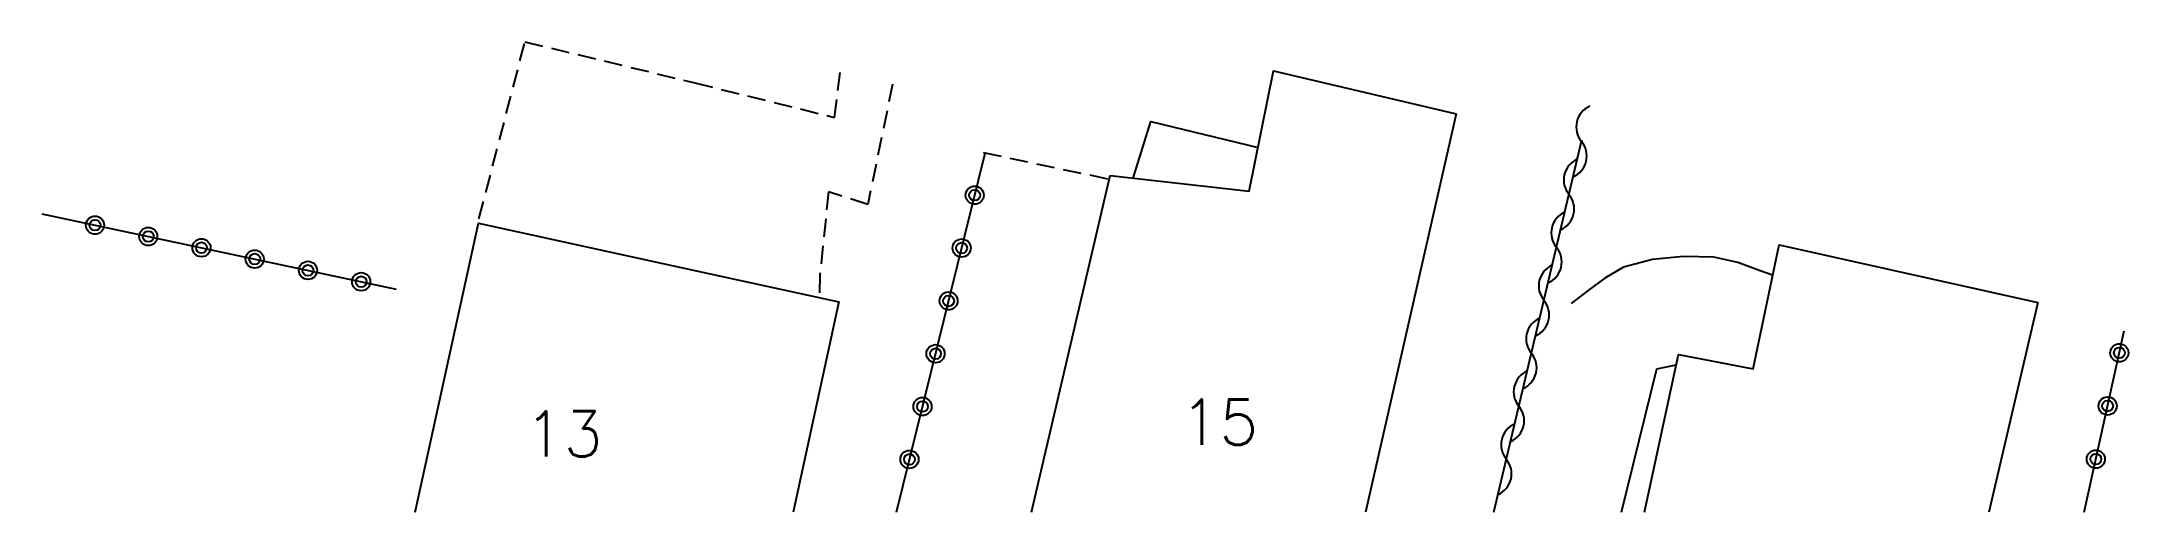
# Model space of a CAD drawing. Header units: millimetres. Extents: x 114000 to 115000, y 120000 to 120927.
# Drawn here: x 114000 to 114057.6, y 120000 to 120013 of the extents above; entities that cross this region are included whole.
import ezdxf
from ezdxf.enums import TextEntityAlignment as Align

# ---------------------------------------------------------------- set-up
doc = ezdxf.new("R2010")
doc.units = ezdxf.units.MM
doc.linetypes.add('DASHED', pattern=[0.75, 0.5, -0.25])
doc.layers.get('0').update_dxf_attribs({"linetype": 'CONTINUOUS'})
for name, color, linetype in [('W0017', 7, 'CONTINUOUS'), ('W0101', 7, 'CONTINUOUS'), ('W0104', 1, 'CONTINUOUS'), ('W0112', 1, 'DASHED'), ('W0310', 3, 'CONTINUOUS'), ('W0323', 7, 'CONTINUOUS'), ('W0991', 7, 'CONTINUOUS')]:
    doc.layers.add(name, color=color, linetype=linetype)
doc.styles.get("Standard").update_dxf_attribs({"font": 'romans.shx', "width": 0.85})

msp = doc.modelspace()

# ---------------------------------------------------------------- texts
at = {"layer": 'W0991'}
for s, p in [('15', (114032.456, 120002.484)), ('13', (114014.383, 120002.159))]:
    msp.add_text(s, height=1.25, dxfattribs=at).set_placement(p, align=Align.MIDDLE_CENTER)

# ---------------------------------------------------------------- blocks, each defined once
blk = doc.blocks.new('t323o')
at = {"color": 0, "linetype": 'Continuous'}
for radius in [0.25, 0.15]:
    blk.add_circle((0, 0), radius, dxfattribs=at)
blk = doc.blocks.new('t310o')
at = {"color": 0, "linetype": 'Continuous'}
for centre, start, end in [((-0.5, 0.375), 216.8699, 323.1304), ((0.5, -0.375), 36.8699, 143.1303)]:
    blk.add_arc(centre, 0.625, start, end, dxfattribs=at)

# ---------------------------------------------------------------- linework, layer by layer
at = {"layer": 'W0017'}
for points in [[(114047.7, 120006.533), (114047.367, 120006.65), (114046.75, 120006.883), (114046.083, 120007.033), (114045.25, 120007.05), (114044.4, 120006.967), (114043.6, 120006.75), (114043.083, 120006.45), (114042.633, 120006.117), (114042.15, 120005.75)], [(114043.54, 120000), (114044.517, 120003.95), (114045.05, 120004.067)]]:
    msp.add_lwpolyline(points, dxfattribs=at)
at = {"layer": 'W0101'}
for points in [[(114027.279, 120000), (114029.45, 120009.283), (114033.283, 120008.85), (114033.95, 120012.167), (114038.983, 120010.983)], [(114038.983, 120010.983), (114036.487, 120000)], [(114010.294, 120000), (114012.033, 120007.967), (114018, 120006.667)], [(114044.176, 120000), (114045.117, 120004.35), (114047.167, 120003.95), (114047.883, 120007.367), (114055.017, 120005.783)], [(114018, 120006.667), (114021.967, 120005.8), (114020.71, 120000)], [(114055.017, 120005.783), (114053.668, 120000)]]:
    msp.add_lwpolyline(points, dxfattribs=at)
at = {"layer": 'W0104'}
msp.add_lwpolyline([(114030.081, 120009.212), (114030.567, 120010.767), (114033.525, 120010.052)], dxfattribs=at)
at = {"layer": 'W0112'}
for points in [[(114012.05, 120008.083), (114013.317, 120012.967), (114018, 120011.833)], [(114018, 120011.833), (114021.85, 120010.883), (114022.033, 120012.317)], [(114023.45, 120011.8), (114022.767, 120008.483), (114021.683, 120008.833), (114021.45, 120006.55)], [(114025.95, 120009.917), (114029.417, 120009.183)], [(114021.45, 120006.55), (114021.433, 120005.917)]]:
    msp.add_lwpolyline(points, dxfattribs=at)
at = {"layer": 'W0310'}
msp.add_lwpolyline([(114040.024, 120000), (114042.45, 120010.267)], dxfattribs=at)
at = {"layer": 'W0323'}
for points in [[(114023.556, 120000), (114026, 120009.9)], [(114000, 120008.223), (114009.767, 120006.15)], [(114056.291, 120000), (114057.4, 120005)]]:
    msp.add_lwpolyline(points, dxfattribs=at)

# ---------------------------------------------------------------- block references
at = {"layer": 'W0310', "rotation": 76.70559269937729}
for p in [(114042.439, 120010.219), (114042.094, 120008.759), (114041.749, 120007.299), (114041.404, 120005.839), (114041.059, 120004.379), (114040.714, 120002.92), (114040.369, 120001.46)]:
    msp.add_blockref('t310o', p, dxfattribs=at)
at = {"layer": 'W0323'}
for p, rotation in [((114025.713, 120008.738), 76.1336817573137), ((114001.467, 120007.911), 348.0188994033126), ((114002.935, 120007.6), 348.0188994033126), ((114004.402, 120007.289), 348.0188994033126), ((114005.869, 120006.977), 348.0188994033126), ((114025.354, 120007.281), 76.1336817573137), ((114007.337, 120006.666), 348.0188994033126), ((114008.804, 120006.354), 348.0188994033126), ((114024.994, 120005.825), 76.1336817573137), ((114024.635, 120004.369), 76.1336817573137), ((114057.265, 120004.393), 77.49893700393599), ((114024.275, 120002.913), 76.1336817573137), ((114056.941, 120002.929), 77.49893700393599), ((114023.916, 120001.456), 76.1336817573137), ((114056.616, 120001.464), 77.49893700393599)]:
    msp.add_blockref('t323o', p, dxfattribs=dict(at, rotation=rotation))

msp.set_redraw_order([(e.dxf.handle, doc.entitydb.next_handle()) for e in msp.query("TEXT MTEXT ATTDEF DIMENSION ARC_DIMENSION")])  # texts and dimensions are drawn at this point

doc.saveas('drawing.dxf')
